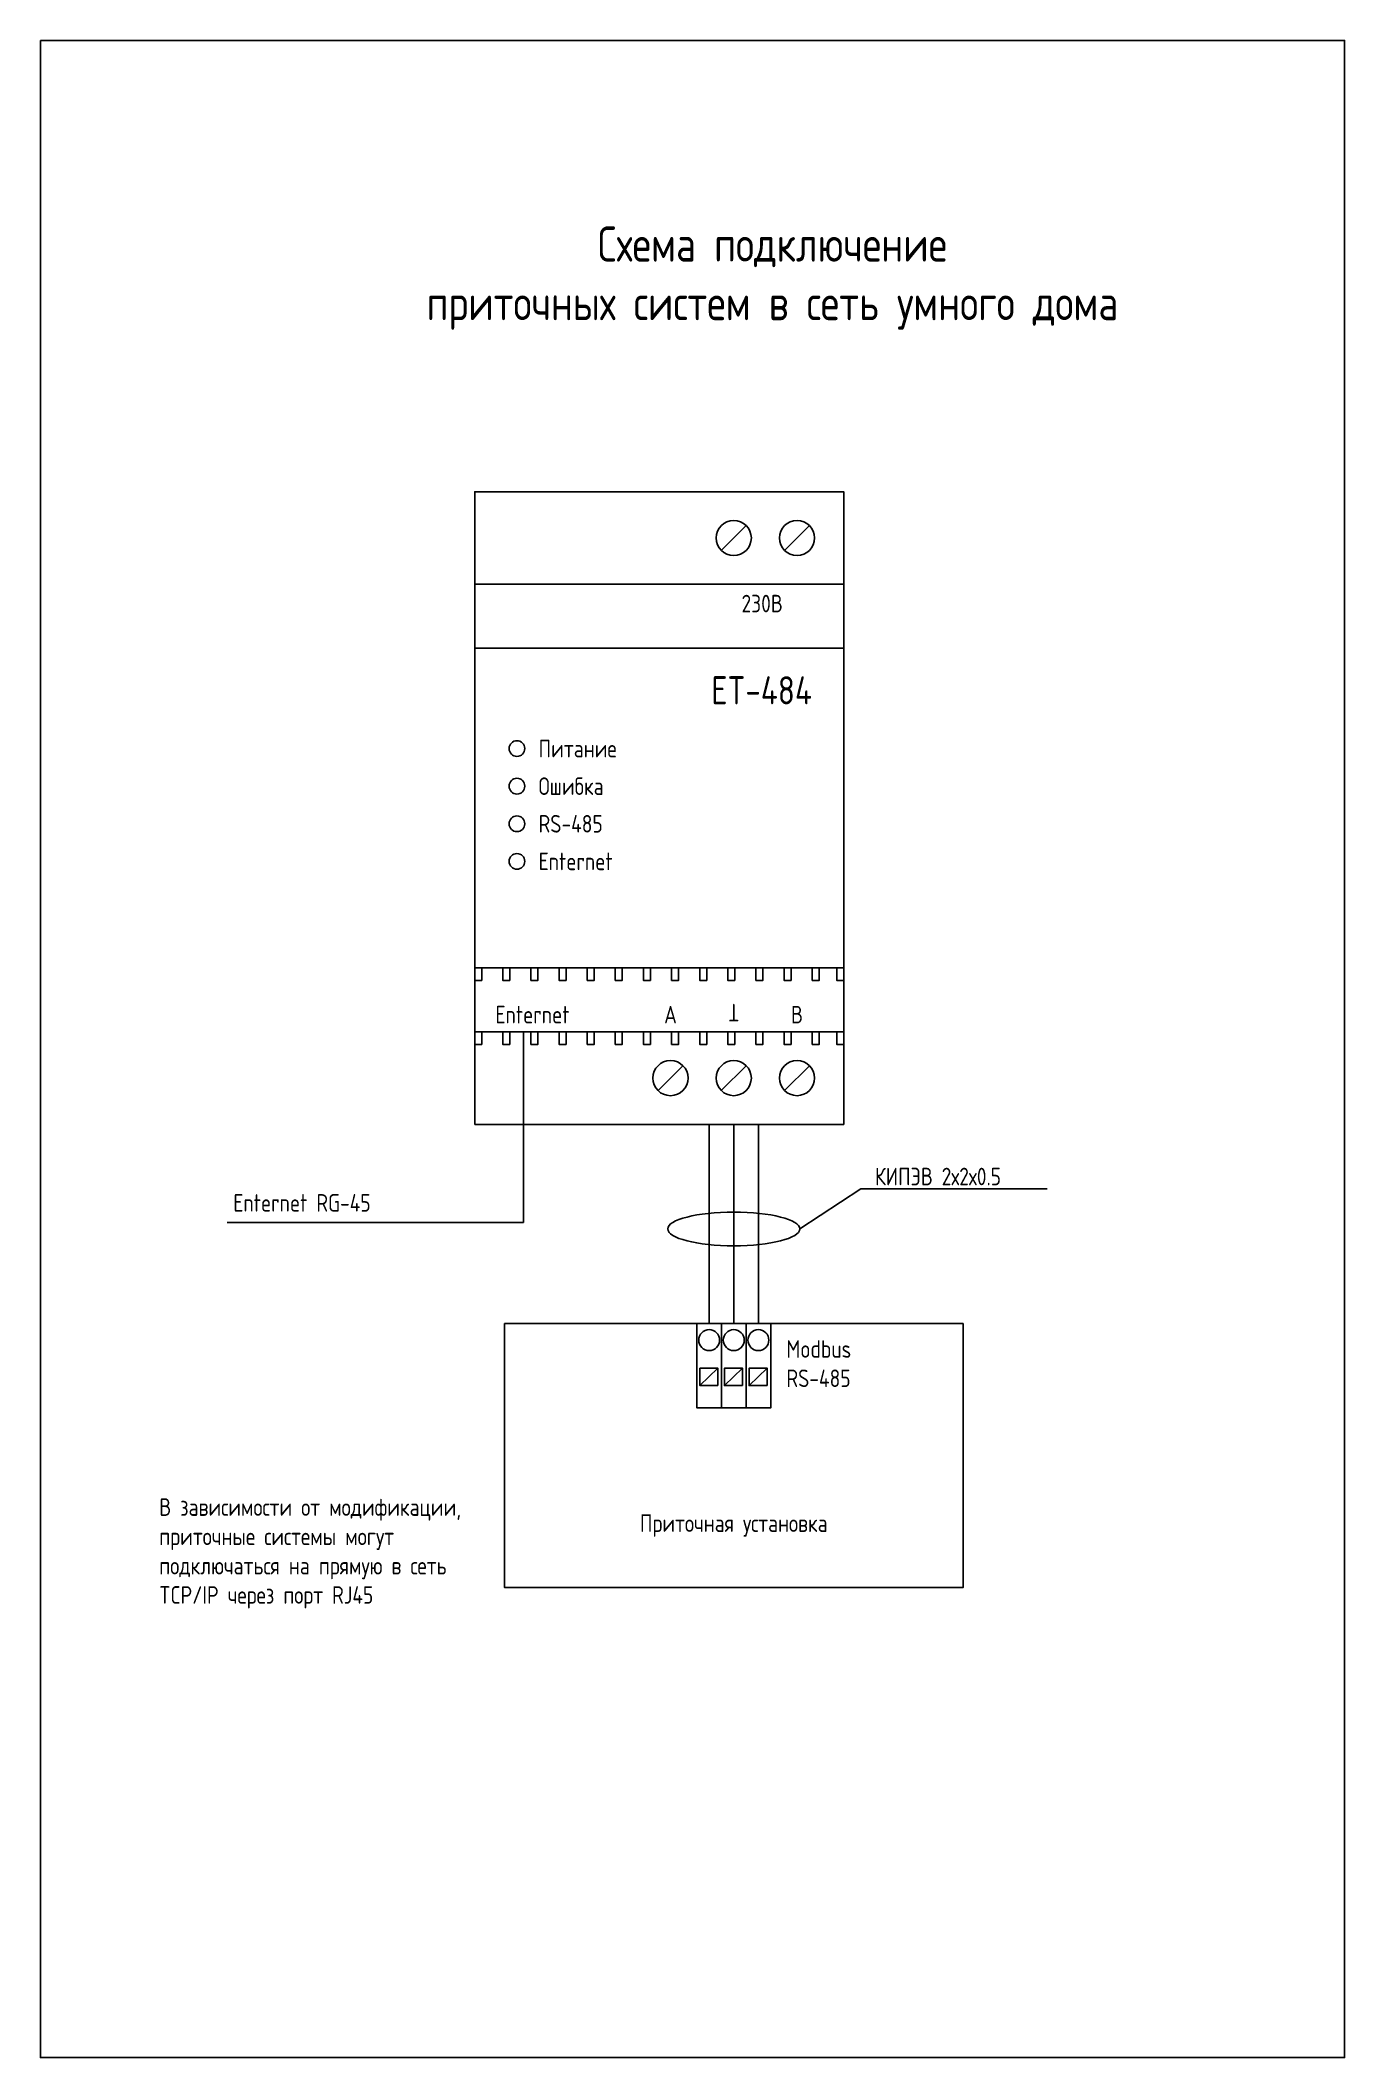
# Model space of a CAD drawing. Header units: millimetres. Extents: x -559267 to 14075, y 0 to 209897.
# Drawn here: x 1680 to 1865.5, y 0 to 287 of the extents above; entities that cross this region are included whole.
import ezdxf
from ezdxf import colors
from ezdxf.entities.mleader import LeaderData, LeaderLine
from ezdxf.math import Vec2, Vec3

# ---------------------------------------------------------------- set-up
doc = ezdxf.new("R2010")
doc.units = ezdxf.units.MM
doc.set_wipeout_variables(frame=1)
doc.styles.add('Unecom', font='GOST2304A_0.ttf', dxfattribs={"height": 2.5})

msp = doc.modelspace()

# ---------------------------------------------------------------- texts
at = {"ltscale": 2, "insert": (1784.12, 253.17), "char_height": 5, "attachment_point": 5, "style": 'Unecom'}
msp.add_mtext_dynamic_manual_height_columns('Схема подключение\\Pприточных систем в сеть умного дома ', width=155.8844, gutter_width=30.95, heights=[0], dxfattribs=at)
at = {"char_height": 2.5, "style": 'Unecom'}
for s, width, insert, attachment_point in [('Enternet RG-45', 44.0173, (1707.44, 122.86), 1), ('Modbus \\PRS-485', 33.8167, (1786.11, 102.07), 1), ('В зависимости от модификации, приточные системы могут подключаться на прямую в сеть TCP/IP через порт RJ45 ', 44.0173, (1696.91, 79.58), 1), ('Приточная установка', 56.2818, (1778.62, 75.7), 5)]:
    msp.add_mtext_dynamic_manual_height_columns(s, width=width, gutter_width=12.5, heights=[0], dxfattribs=dict(at, insert=insert, attachment_point=attachment_point))

# ---------------------------------------------------------------- blocks, each defined once
blk = doc.blocks.new('_None')
blk = doc.blocks.new('Преобразователь интерфейсов ЕТ-485')
for points in [[(38.62, 40.19), (35.08, 36.66)], [(47.62, 40.19), (44.08, 36.66)], [(29.62, -36.66), (26.08, -40.19)], [(38.62, -36.66), (35.08, -40.19)], [(47.62, -36.66), (44.08, -40.19)]]:
    blk.add_lwpolyline(points)
for centre in [(36.85, 38.42), (45.85, 38.42), (27.85, -38.42), (36.85, -38.42), (45.85, -38.42)]:
    blk.add_circle(centre, 2.5)
blk.add_wipeout([(0, 31.85), (52.5, 31.85), (52.5, -31.85), (0, -31.85)])
for points in [[(0, -45), (52.5, -45), (52.5, 45), (0, 45)], [(0, -31.85), (52.5, -31.85), (52.5, 31.85), (0, 31.85)], [(0, -22.75), (52.5, -22.75), (52.5, 22.75), (0, 22.75)], [(0, -22.75), (1, -22.75), (1, -24.52), (0, -24.52)], [(4, -22.75), (5, -22.75), (5, -24.52), (4, -24.52)], [(8, -22.75), (9, -22.75), (9, -24.52), (8, -24.52)], [(12, -22.75), (13, -22.75), (13, -24.52), (12, -24.52)], [(16, -22.75), (17, -22.75), (17, -24.52), (16, -24.52)], [(20, -22.75), (21, -22.75), (21, -24.52), (20, -24.52)], [(24, -22.75), (25, -22.75), (25, -24.52), (24, -24.52)], [(28, -22.75), (29, -22.75), (29, -24.52), (28, -24.52)], [(32, -22.75), (33, -22.75), (33, -24.52), (32, -24.52)], [(36, -22.75), (37, -22.75), (37, -24.52), (36, -24.52)], [(40, -22.75), (41, -22.75), (41, -24.52), (40, -24.52)], [(44, -22.75), (45, -22.75), (45, -24.52), (44, -24.52)], [(48, -22.75), (49, -22.75), (49, -24.52), (48, -24.52)], [(51.5, -22.75), (52.5, -22.75), (52.5, -24.52), (51.5, -24.52)], [(0, -31.85), (1, -31.85), (1, -33.62), (0, -33.62)], [(4, -31.85), (5, -31.85), (5, -33.62), (4, -33.62)], [(8, -31.85), (9, -31.85), (9, -33.62), (8, -33.62)], [(12, -31.85), (13, -31.85), (13, -33.62), (12, -33.62)], [(16, -31.85), (17, -31.85), (17, -33.62), (16, -33.62)], [(20, -31.85), (21, -31.85), (21, -33.62), (20, -33.62)], [(24, -31.85), (25, -31.85), (25, -33.62), (24, -33.62)], [(28, -31.85), (29, -31.85), (29, -33.62), (28, -33.62)], [(32, -31.85), (33, -31.85), (33, -33.62), (32, -33.62)], [(36, -31.85), (37, -31.85), (37, -33.62), (36, -33.62)], [(40, -31.85), (41, -31.85), (41, -33.62), (40, -33.62)], [(44, -31.85), (45, -31.85), (45, -33.62), (44, -33.62)], [(48, -31.85), (49, -31.85), (49, -33.62), (48, -33.62)], [(51.5, -31.85), (52.5, -31.85), (52.5, -33.62), (51.5, -33.62)]]:
    blk.add_lwpolyline(points, close=True)
for centre in [(6.01, 8.46), (6.01, 3.11), (6.01, -2.24), (6.01, -7.59)]:
    blk.add_circle(centre, 1.12)
at = {"style": 'Unecom'}
for s, insert, char_height, attachment_point in [('230B', (37.95, 30.34), 2.5, 1), ('ET-484', (33.65, 18.75), 4, 1), ('Питание', (9.09, 8.46), 2.5, 4), ('Ошибка', (9.09, 3.11), 2.5, 4), ('RS-485', (9.09, -2.24), 2.5, 4), ('Enternet', (9.09, -7.59), 2.5, 4), ('Enternet', (8.22, -29.39), 2.5, 5), ('A', (27.85, -29.39), 2.5, 5), ('B', (45.85, -29.39), 2.5, 5)]:
    blk.add_mtext_dynamic_manual_height_columns(s, width=40.6933, gutter_width=12.5, heights=[0], dxfattribs=dict(at, insert=insert, char_height=char_height, attachment_point=attachment_point))
at = {"insert": (36.85, -29.1), "char_height": 2.5, "attachment_point": 5, "rotation": 180, "style": 'Unecom'}
blk.add_mtext_dynamic_manual_height_columns('T', width=40.6933, gutter_width=12.5, heights=[0], dxfattribs=at)

# ---------------------------------------------------------------- linework, layer by layer
for p, q in [((1773.8, 95.62), (1776.37, 98.08)), ((1777.3, 95.62), (1779.87, 98.08)), ((1780.8, 95.62), (1783.37, 98.08))]:
    msp.add_line(p, q)
for points in [[(1775.12, 132.78), (1775.12, 104.44)], [(1778.62, 132.78), (1778.62, 104.44)], [(1782.12, 132.78), (1782.12, 104.44)], [(1746.02, 104.44), (1746.02, 66.87), (1811.23, 66.87), (1811.23, 104.44), (1746.02, 104.44)], [(1773.37, 104.44), (1776.87, 104.44), (1776.87, 92.44), (1773.37, 92.44), (1773.37, 104.44)], [(1776.87, 104.44), (1780.37, 104.44), (1780.37, 92.44), (1776.87, 92.44), (1776.87, 104.44)], [(1780.37, 104.44), (1783.87, 104.44), (1783.87, 92.44), (1780.37, 92.44), (1780.37, 104.44)]]:
    msp.add_lwpolyline(points)
for points in [[(1776.37, 95.62), (1773.8, 95.62), (1773.8, 98.08), (1776.37, 98.08)], [(1779.87, 95.62), (1777.3, 95.62), (1777.3, 98.08), (1779.87, 98.08)], [(1783.37, 95.62), (1780.8, 95.62), (1780.8, 98.08), (1783.37, 98.08)]]:
    msp.add_lwpolyline(points, close=True)
for centre in [(1775.12, 102.08), (1778.62, 102.08), (1782.12, 102.08)]:
    msp.add_circle(centre, 1.49)
msp.add_ellipse((1778.62, 117.9), major_axis=(9.4, 0), ratio=0.254991)

msp.set_redraw_order([(e.dxf.handle, doc.entitydb.next_handle()) for e in msp.query("TEXT MTEXT ATTDEF DIMENSION ARC_DIMENSION")])  # texts and dimensions are drawn at this point

# ---------------------------------------------------------------- leaders
ml = msp.add_multileader_mtext('Standard')
ml.set_content('КИПЭВ 2х2х0.5', color=256, style='Unecom')
ml.set_leader_properties()
ml.set_arrow_properties(name='NONE')
ml.build(insert=Vec2(0, 0))
ml.multileader.update_dxf_attribs({"text_left_attachment_type": 6, "text_right_attachment_type": 6, "dogleg_length": 0, "arrow_head_size": 0})
ctx = ml.context
ctx.base_point, ctx.char_height, ctx.arrow_head_size, ctx.plane_origin = Vec3(1796.69, 123.61), 2.5, 0, Vec3(1788.02, 117.9)
ctx.left_attachment, ctx.right_attachment = 6, 6
notes = []
notes.append((ctx, [(0, (1, 1, 0), (1796.69, 123.61), (1, 0), 0, [(0, [(1788.02, 117.9)], 0, [])])]))
ctx.mtext.insert, ctx.mtext.flow_direction = Vec3(1798.69, 126.61), 5
for ctx, leaders in notes:
    for number, flags, end, landing, length, lines in leaders:
        leader = LeaderData()
        leader.index, (leader.has_last_leader_line, leader.has_dogleg_vector, leader.attachment_direction) = number, flags
        leader.last_leader_point, leader.dogleg_vector, leader.dogleg_length = Vec3(end), Vec3(landing), length
        for number, points, colour, breaks in lines:
            line = LeaderLine()
            line.index, line.vertices, line.color, line.breaks = number, Vec3.list(points), colors.encode_raw_color(colour), breaks
            leader.lines.append(line)
        ctx.leaders.append(leader)

# ---------------------------------------------------------------- next in the draw order: block references
msp.add_blockref('Преобразователь интерфейсов ЕТ-485', (1741.77, 177.78))

# ---------------------------------------------------------------- next in the draw order: linework, layer by layer
msp.add_lwpolyline([(1748.7, 145.93), (1748.7, 118.84), (1706.57, 118.84)])
at = {"layer": 'Defpoints', "color": 6}
msp.add_lwpolyline([(1680, 287), (1865.5, 287), (1865.5, 0), (1680, 0), (1680, 287)], dxfattribs=at)

doc.saveas('drawing.dxf')
